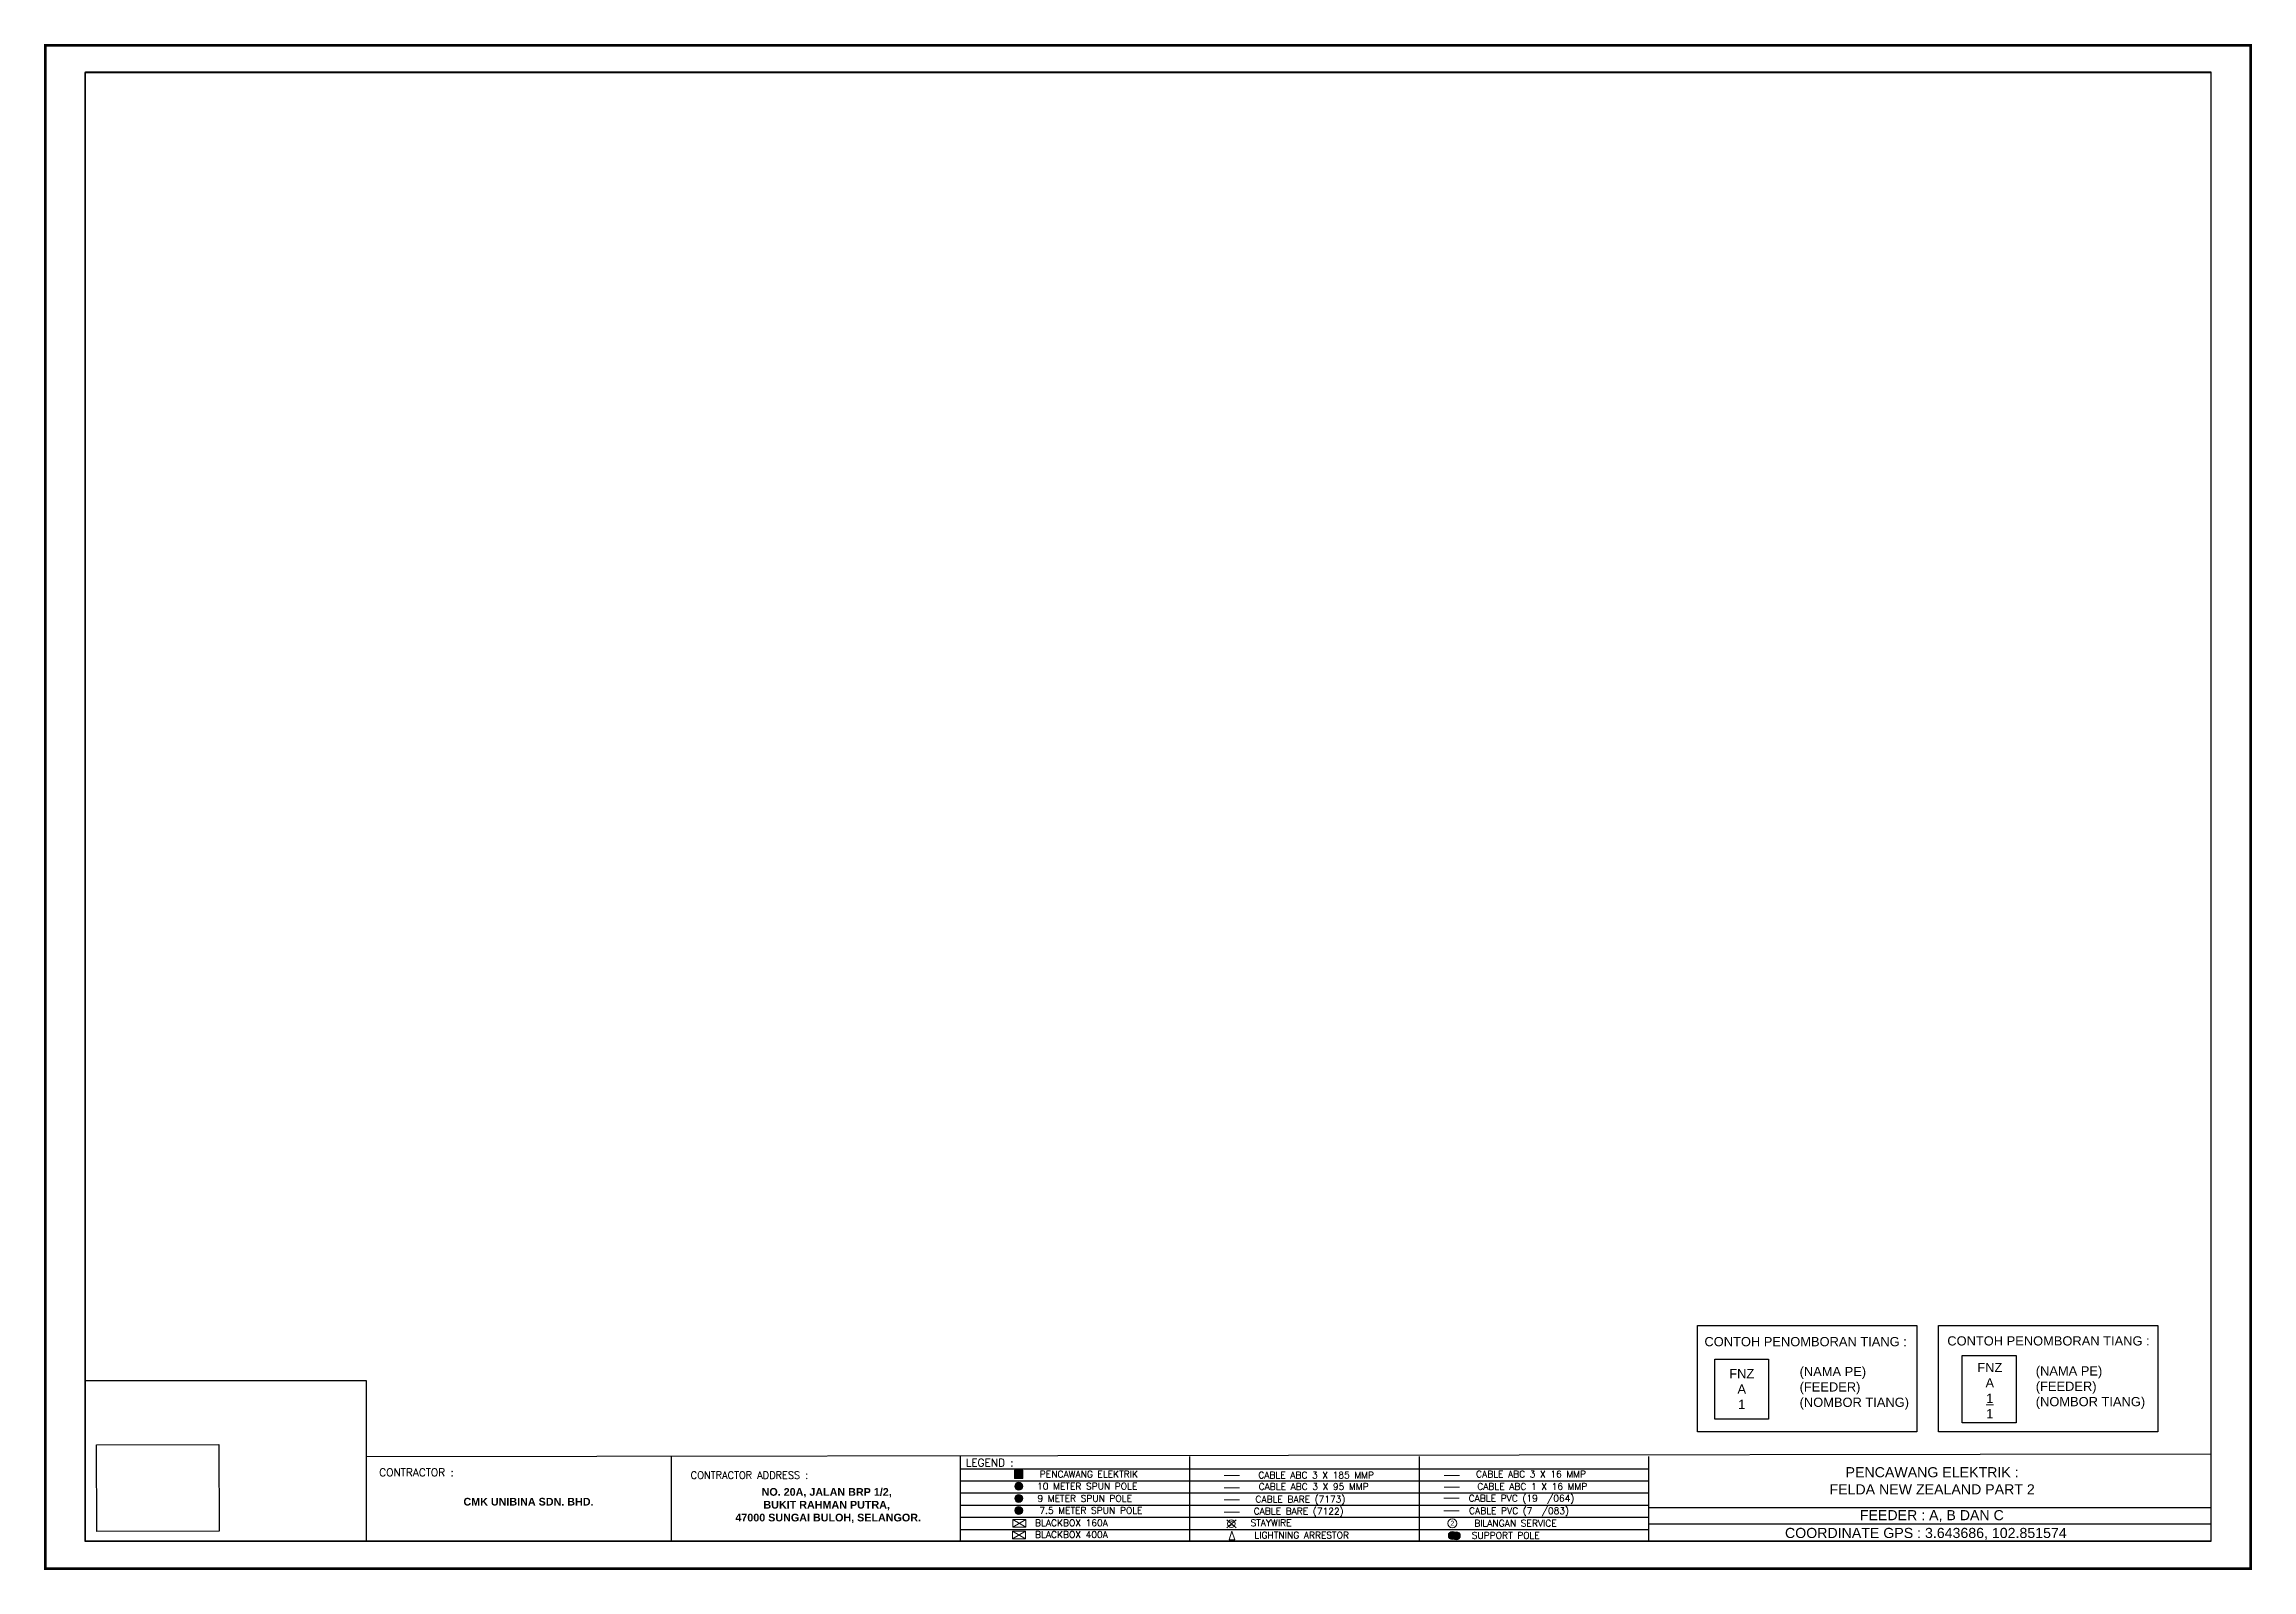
# Model space of a CAD drawing. Header units: inches. Extents: x -2907330 to 774627, y -12404360 to 10502691.
# Drawn here: x 12870 to 15266, y 375 to 2030 of the extents above; entities that cross this region are included whole.
import ezdxf
from ezdxf.enums import TextEntityAlignment as Align

# ---------------------------------------------------------------- set-up
doc = ezdxf.new("R2010")
doc.units = ezdxf.units.IN
doc.header["$MEASUREMENT"] = 0
for name, color, linetype, lineweight in [('BARE 7122', 94, 'Continuous', 0), ('LIGHTNING ARRESTOR', 2, 'Continuous', 0), ('POLE NUMBER', 7, 'Continuous', 0), ('PVC 7083', 2, 'Continuous', 0), ('PVC 9064', 4, 'Continuous', 0), ('STAYWIRE', 7, 'Continuous', 0)]:
    doc.layers.add(name, color=color, linetype=linetype, lineweight=lineweight)
doc.styles.add('Arial_Black', font='ariblk.ttf', dxfattribs={"height": 1})
doc.styles.add('Simplex.shk', font='simplex.shx', dxfattribs={"height": 1.75})
doc.styles.get("Standard").update_dxf_attribs({"font": 'arial.ttf', "height": 2})
doc.styles.add('style1', font='arial.ttf', dxfattribs={"height": 2})
picture_1 = doc.add_image_def('image1.png', size_in_pixel=(267, 189))

msp = doc.modelspace()

# ---------------------------------------------------------------- texts
at = {"style": 'Simplex.shk'}
for s, height, p in [('CONTRACTOR :', 8.347, (13273.9, 480.5)), ('CONTRACTOR ADDRESS :', 7.791, (13635.3, 477.5)), ('LEGEND :', 8.35, (13896, 491))]:
    msp.add_text(s, height=height, dxfattribs=at).set_placement(p, align=Align.MIDDLE_CENTER)
at = {"lineweight": 0, "style": 'Simplex.shk'}
for s, height, p in [('PENCAWANG ELEKTRIK ', 7.234, (14006.2, 478.6)), ('CABLE ABC 3 X 185 MMP ', 7.234, (14252.9, 477.6)), ('CABLE ABC 3 X 16 MMP', 7.234, (14483.6, 478.7)), ('9 METER SPUN POLE', 7.234, (13999.2, 452.3)), ('10 METER SPUN POLE', 7.234, (14001.9, 465.5)), ('CABLE BARE (7173) ', 7.234, (14235.8, 451.4)), ('CABLE ABC 3 X 95 MMP ', 7.234, (14250.1, 465.1)), ('CABLE PVC (19  /064)', 7.234, (14473.3, 452.4)), ('CABLE ABC 1 X 16 MMP ', 7.234, (14487.4, 465.3)), ('7.5 METER SPUN POLE ', 7.234, (14008.4, 439.2)), ('CABLE BARE (7122)', 7.234, (14231.4, 438.5)), ('CABLE PVC (7  /083)', 7.234, (14470.6, 438.9)), ('BLACKBOX 160A', 7.234, (13984.8, 425.7)), ('BLACKBOX 400A', 7.234, (13984.8, 413)), ('STAYWIRE', 7.23, (14201.4, 425.9)), ('LIGHTNING ARRESTOR', 7.234, (14234.6, 412.4)), ('SUPPORT POLE', 7.234, (14456.2, 412.2)), ('BILANGAN SERVICE', 7.234, (14466.7, 425.3))]:
    msp.add_text(s, height=height, dxfattribs=at).set_placement(p, align=Align.MIDDLE_CENTER)
at = {"color": 7, "linetype": 'Continuous', "lineweight": 0}
for s, p in [('PENCAWANG ELEKTRIK :', (14918.9, 480.7)), ('FELDA NEW ZEALAND PART 2', (14918.9, 462.1)), ('FEEDER : A, B DAN C', (14918.6, 434.1)), ('COORDINATE GPS : 3.643686, 102.851574', (14912.1, 414.8))]:
    msp.add_text(s, height=11, dxfattribs=at).set_placement(p, align=Align.MIDDLE_CENTER)
at = {"lineweight": 0, "char_height": 10}
for s, width, insert, attachment_point in [('CONTOH PENOMBORAN TIANG :', 296.615, (14671.8, 627.4), 1), ('CONTOH PENOMBORAN TIANG :', 296.615, (14935.4, 628.2), 1), ('FNZ \\PA\\P{\\L1\\P}1', 219.825, (14981.5, 569.3), 5), ('\\pxt11;FNZ \\P\\ptz;A\\P1', 219.825, (14712.3, 571), 5), ('\\P(NAMA PE)\\P(FEEDER)\\P(NOMBOR TIANG)', 219.825, (14775.1, 580.1), 4), ('\\P(NAMA PE)\\P(FEEDER)\\P(NOMBOR TIANG)', 219.825, (15031.4, 580.8), 4)]:
    msp.add_mtext_dynamic_manual_height_columns(s, width=width, gutter_width=5.26, heights=[0], dxfattribs=dict(at, insert=insert, attachment_point=attachment_point))
at = {"char_height": 8.347, "attachment_point": 1, "style": 'Arial_Black'}
for s, width, insert in [('\\pxqc;{\\fArial|b1|i0|c0|p34;NO. 20A, JALAN BRP 1/2,\\PBUKIT RAHMAN PUTRA,\\P 47000 SUNGAI BULOH, SELANGOR.}', 247.027, (13595.6, 463.5)), ('\\pxqc,t22;{\\fArial|b1|i0|c0|p34;CMK UNIBINA SDN. BHD.}', 209.739, (13290.6, 452.9))]:
    msp.add_mtext_dynamic_manual_height_columns(s, width=width, gutter_width=13.9, heights=[0], dxfattribs=dict(at, insert=insert))
at = {"layer": 'POLE NUMBER', "style": 'style1'}
for p in [(14156.5, 422.3), (14396.1, 422.6)]:
    msp.add_text('2', height=5.37, dxfattribs=at).set_placement(p)

# ---------------------------------------------------------------- hatches: boundary and pattern name
at = {"lineweight": 0}
h = msp.add_hatch(color=3, dxfattribs=at)
h.dxf.hatch_style = 1
h.paths.add_polyline_path([(13932.1, 483.1), (13923.1, 483.1), (13923.1, 473.8), (13932.1, 473.8)])
h = msp.add_hatch(color=6, dxfattribs=at)
h.dxf.hatch_style = 1
h.paths.add_polyline_path([(13931.9, 465.5, 1), (13923.2, 465.5, 1)])
h = msp.add_hatch(color=5, dxfattribs=at)
h.dxf.hatch_style = 1
h.paths.add_polyline_path([(13923.2, 452.3, 1), (13931.9, 452.3, 1)])
h = msp.add_hatch(color=1, dxfattribs=at)
h.dxf.hatch_style = 1
h.paths.add_polyline_path([(13923.2, 439.1, 1), (13931.9, 439.1, 1)])
h = msp.add_hatch(color=9, dxfattribs=at)
h.dxf.hatch_style = 1
h.paths.add_polyline_path([(14393.8, 412, 1), (14402.5, 412, 1)])
h = msp.add_hatch(color=5, dxfattribs=at)
h.dxf.hatch_style = 1
h.paths.add_polyline_path([(14398.2, 411.8, 1), (14406.9, 411.8, 1)])

# ---------------------------------------------------------------- linework, layer by layer
at = {"color": 7, "linetype": 'Continuous'}
for p, q in [((13219.3, 497.8), (15221.4, 500.7)), ((14611.2, 442.5), (15221.3, 442.5)), ((14611.2, 424.8), (15221.3, 424.8))]:
    msp.add_line(p, q, dxfattribs=at)
at = {"linetype": 'Continuous'}
for p, q in [((13550.5, 497.7), (13550.5, 405.4)), ((13863.9, 497.7), (13863.9, 405.4)), ((13863.9, 484.5), (14113, 484.5)), ((14113, 497.7), (14113, 405.4)), ((14113, 484.5), (14362.1, 484.5)), ((14362.1, 497.7), (14362.1, 405.4)), ((14362.1, 484.5), (14611.2, 484.5)), ((14611.2, 497.7), (14611.2, 405.4)), ((13863.9, 471.3), (14113, 471.3)), ((13863.9, 458.2), (14113, 458.2)), ((14113, 471.3), (14362.1, 471.3)), ((14113, 458.2), (14362.1, 458.2)), ((14362.1, 471.3), (14362.1, 405.4)), ((14362.1, 471.3), (14611.2, 471.3)), ((14362.1, 458.2), (14611.2, 458.2)), ((13863.9, 445), (14113, 445)), ((13863.9, 431.8), (14113, 431.8)), ((14113, 445), (14362.1, 445)), ((14113, 431.8), (14362.1, 431.8)), ((14362.1, 445), (14611.2, 445)), ((14362.1, 431.8), (14611.2, 431.8)), ((13863.9, 418.6), (14113, 418.6)), ((14113, 418.6), (14362.1, 418.6)), ((14362.1, 418.6), (14611.2, 418.6))]:
    msp.add_line(p, q, dxfattribs=at)
at = {"linetype": 'Continuous', "const_width": 2.7}
msp.add_lwpolyline([(15264.6, 2028.9), (12871.1, 2028.9), (12871.1, 376.1), (15264.6, 376.1)], close=True, dxfattribs=at)
for points in [[(12914.4, 1999.6), (15221.3, 1999.6), (15221.3, 405.4), (12914.4, 405.4)], [(12914.6, 2000.1), (15221.4, 2000.1), (15221.4, 406), (12914.6, 406)], [(14664.4, 639.8), (14902.5, 639.8), (14902.5, 524.4), (14664.4, 524.4)], [(14925.9, 639.8), (15164, 639.8), (15164, 524.4), (14925.9, 524.4)], [(14741.4, 538.4), (14682.9, 538.4), (14682.9, 603.3), (14741.4, 603.3)], [(15010, 534.3), (14951.5, 534.3), (14951.5, 607.5), (15010, 607.5)], [(13219.3, 405.4), (12914.4, 405.4), (12914.4, 580.4), (13219.3, 580.4)]]:
    msp.add_lwpolyline(points, close=True)
at = {"color": 5, "lineweight": 0}
msp.add_lwpolyline([(13923.1, 473.8), (13932.1, 473.8), (13932.1, 483.1), (13923.1, 483.1)], close=True, dxfattribs=at)
at = {"color": 1, "lineweight": 0}
for points in [[(14167.3, 477), (14150.7, 477)], [(13920.8, 408.6), (13934.9, 416.9), (13934.9, 408.6), (13920.8, 416.9)]]:
    msp.add_lwpolyline(points, dxfattribs=at)
at = {"color": 5, "lineweight": 0}
msp.add_lwpolyline([(14167.3, 463.8), (14150.7, 463.8)], dxfattribs=at)
at = {"color": 30, "lineweight": 0}
for points in [[(14406, 477.1), (14389.3, 477.1)], [(13921, 421.2), (13935.2, 429.5), (13935.2, 421.2), (13921, 429.5)]]:
    msp.add_lwpolyline(points, dxfattribs=at)
at = {"lineweight": 0}
msp.add_lwpolyline([(14406, 464.5), (14389.3, 464.5)], dxfattribs=at)
at = {"color": 6, "lineweight": 0}
msp.add_lwpolyline([(14167.3, 450.6), (14150.7, 450.6)], dxfattribs=at)
at = {"color": 1, "lineweight": 0}
msp.add_lwpolyline([(13934.9, 416.9), (13920.8, 416.9), (13920.8, 408.6), (13934.9, 408.6)], close=True, dxfattribs=at)
at = {"color": 30, "lineweight": 0}
msp.add_lwpolyline([(13935.2, 429.5), (13921, 429.5), (13921, 421.2), (13935.2, 421.2)], close=True, dxfattribs=at)
at = {"color": 0, "lineweight": 0}
msp.add_circle((13927.6, 465.5), 4.35, dxfattribs=at)
at = {"lineweight": 0}
for centre, radius in [((13927.6, 452.3), 4.35), ((13927.6, 439.1), 4.35), ((14398.2, 425.2), 4.96), ((14398.2, 412), 4.35), ((14402.5, 411.8), 4.35)]:
    msp.add_circle(centre, radius, dxfattribs=at)
at = {"layer": 'BARE 7122', "lineweight": 0}
msp.add_lwpolyline([(14167.3, 437.4), (14150.7, 437.4)], dxfattribs=at)
at = {"layer": 'LIGHTNING ARRESTOR', "lineweight": 0}
msp.add_lwpolyline([(14159, 416.7), (14156.1, 407.3), (14162, 407.3), (14159, 416.7)], dxfattribs=at)
at = {"layer": 'PVC 7083', "lineweight": 0}
msp.add_lwpolyline([(14405.7, 438.7), (14389, 438.7)], dxfattribs=at)
at = {"layer": 'PVC 9064', "lineweight": 0}
msp.add_lwpolyline([(14405.7, 452.4), (14389, 452.4)], dxfattribs=at)
at = {"layer": 'STAYWIRE', "lineweight": 0}
for p, q in [((14153.3, 429.1), (14163.5, 420.5)), ((14163.5, 429.1), (14153.3, 420.5))]:
    msp.add_line(p, q, dxfattribs=at)
msp.add_circle((14158.4, 424.8), 4.1, dxfattribs=at)

msp.set_redraw_order([(e.dxf.handle, doc.entitydb.next_handle()) for e in msp.query("TEXT MTEXT ATTDEF DIMENSION ARC_DIMENSION")])  # texts and dimensions are drawn at this point

# ---------------------------------------------------------------- pictures from other files: only their frames are drawn
at = {"color": 0, "linetype": 'ByBlock', "lineweight": -2, "transparency": 33554457}
image = msp.add_image(picture_1, insert=(12926.8, 416.4), size_in_units=(132.9, 94.1), rotation=0.1196, dxfattribs=at)
image.dxf.unprotected_set("ltscale", 0)

doc.saveas('drawing.dxf')
